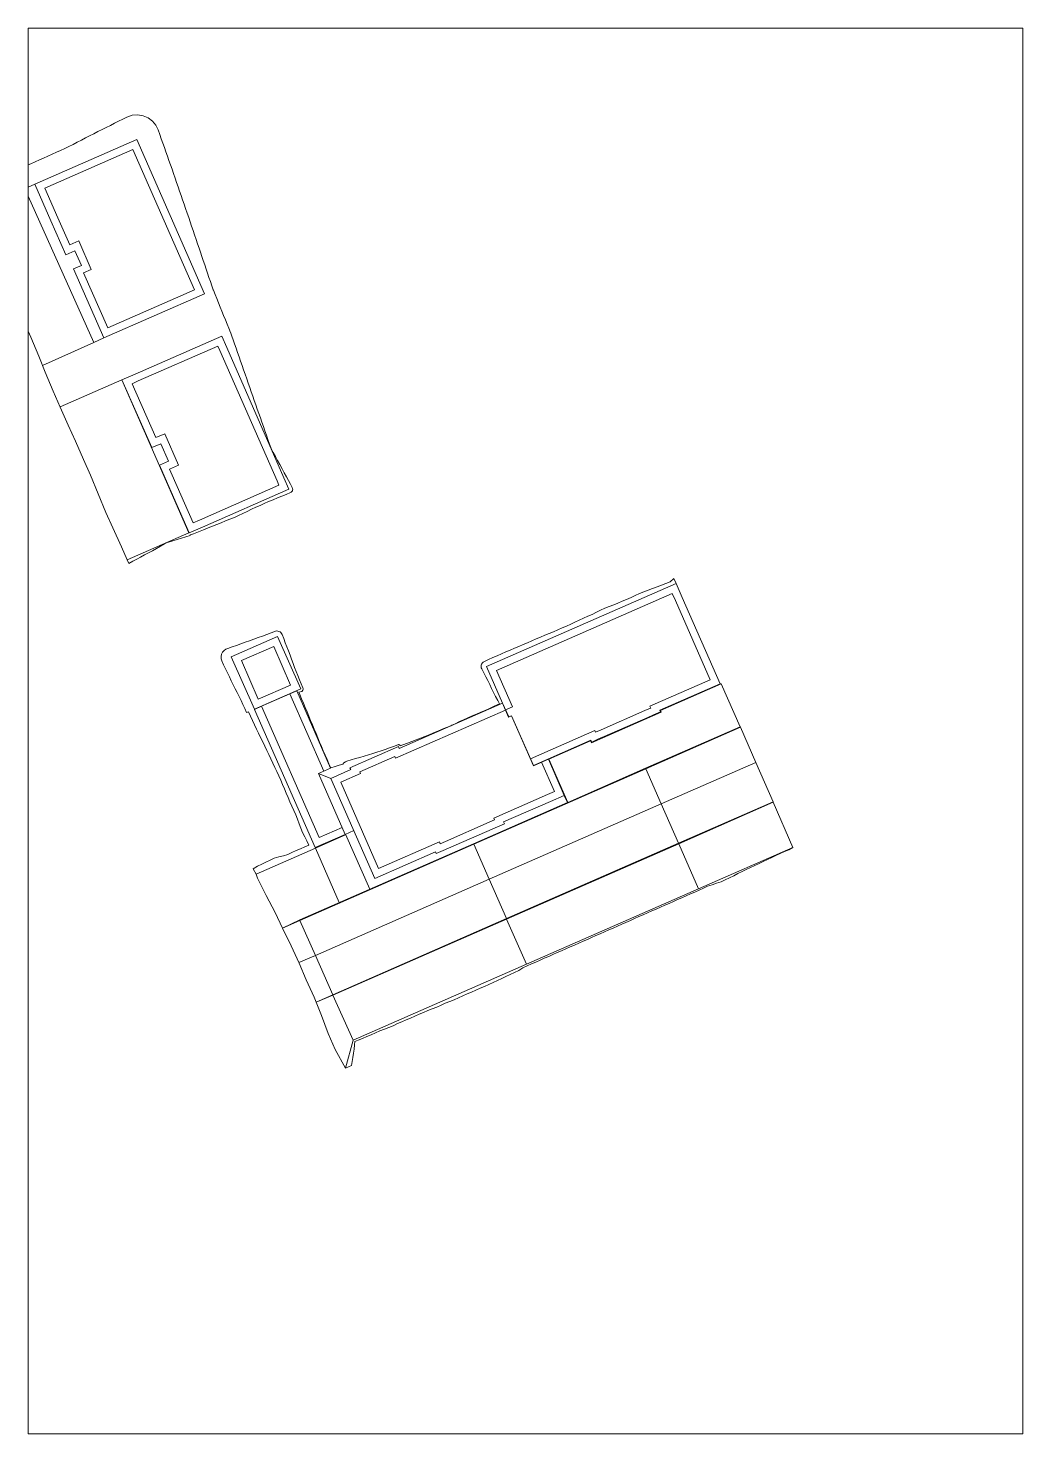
# Paper-space layout 'Planblad_1' of a CAD drawing. Header units: metres. Extents: x 0 to 0.21, y 0 to 0.297.
# The model-space entities are those that its viewports show. They can reach past a viewport. Long polylines and large blocks are cut down to what shows.
import ezdxf

# ---------------------------------------------------------------- set-up
doc = ezdxf.new("R2010")
doc.units = ezdxf.units.M
doc.linetypes.add('DASHED', pattern=[2.25, 2, -0.25])
doc.layers.add('Velddata', color=92, linetype='Continuous', lineweight=9)

msp = doc.modelspace()

# ---------------------------------------------------------------- linework, layer by layer
at = {"layer": 'Velddata'}
for p, q in [((222886.73, 67251.02, 474.61), (222887.17, 67251.24, 474.63)), ((222887.17, 67251.24, 474.63), (222887.61, 67251.46, 474.66)), ((222887.61, 67251.46, 474.66), (222888.04, 67251.68, 474.69)), ((222888.04, 67251.68, 474.69), (222888.48, 67251.9, 474.71)), ((222888.48, 67251.9, 474.71), (222888.92, 67252.12, 474.73)), ((222888.92, 67252.12, 474.73), (222889.47, 67252.3, 474.75)), ((222889.47, 67252.3, 474.75), (222890.05, 67252.35, 474.75)), ((222890.05, 67252.35, 474.75), (222890.62, 67252.25, 474.74)), ((222890.62, 67252.25, 474.74), (222891.16, 67252.03, 474.73)), ((222891.16, 67252.03, 474.73), (222891.62, 67251.69, 474.7)), ((222891.62, 67251.69, 474.7), (222891.98, 67251.25, 474.67)), ((222891.98, 67251.25, 474.67), (222892.23, 67250.75, 474.63)), ((222884.11, 67249.69, 474.44), (222884.54, 67249.92, 474.48)), ((222884.54, 67249.92, 474.48), (222884.98, 67250.14, 474.5)), ((222884.98, 67250.14, 474.5), (222885.42, 67250.36, 474.53)), ((222885.42, 67250.36, 474.53), (222885.85, 67250.58, 474.55)), ((222885.85, 67250.58, 474.55), (222886.29, 67250.8, 474.58)), ((222886.29, 67250.8, 474.58), (222886.73, 67251.02, 474.61)), ((222892.23, 67250.75, 474.63), (222892.39, 67250.29, 474.59)), ((222892.39, 67250.29, 474.59), (222892.55, 67249.83, 474.56)), ((222892.55, 67249.83, 474.56), (222892.72, 67249.37, 474.52)), ((222881.02, 67248.19, 474.31), (222881.47, 67248.4, 474.32)), ((222881.47, 67248.4, 474.32), (222881.91, 67248.6, 474.33)), ((222881.91, 67248.6, 474.33), (222882.36, 67248.8, 474.33)), ((222882.36, 67248.8, 474.33), (222882.8, 67249.01, 474.34)), ((222882.8, 67249.01, 474.34), (222883.24, 67249.23, 474.37)), ((222883.24, 67249.23, 474.37), (222883.67, 67249.46, 474.41)), ((222883.67, 67249.46, 474.41), (222884.11, 67249.69, 474.44)), ((222892.72, 67249.37, 474.52), (222892.88, 67248.9, 474.48)), ((222892.88, 67248.9, 474.48), (222893.04, 67248.44, 474.45)), ((222893.04, 67248.44, 474.45), (222893.2, 67247.98, 474.41)), ((222878.14, 67246.44, 474.25), (222878.32, 67246.99, 474.29)), ((222878.32, 67246.99, 474.29), (222878.34, 67246.99, 474.29)), ((222878.34, 67246.99, 474.29), (222878.79, 67247.19, 474.29)), ((222878.79, 67247.19, 474.29), (222879.24, 67247.39, 474.29)), ((222879.24, 67247.39, 474.29), (222879.68, 67247.59, 474.3)), ((222879.68, 67247.59, 474.3), (222880.13, 67247.79, 474.3)), ((222880.13, 67247.79, 474.3), (222880.57, 67247.99, 474.31)), ((222880.57, 67247.99, 474.31), (222881.02, 67248.19, 474.31)), ((222893.2, 67247.98, 474.41), (222893.36, 67247.52, 474.37)), ((222893.36, 67247.52, 474.37), (222893.52, 67247.06, 474.33)), ((222893.52, 67247.06, 474.33), (222893.68, 67246.6, 474.29)), ((222877.36, 67245.12, 474.18), (222877.78, 67245.34, 474.18)), ((222877.78, 67245.34, 474.18), (222877.96, 67245.89, 474.22)), ((222877.96, 67245.89, 474.22), (222878.14, 67246.44, 474.25)), ((222893.68, 67246.6, 474.29), (222893.84, 67246.14, 474.26)), ((222893.84, 67246.14, 474.26), (222894, 67245.67, 474.22)), ((222894, 67245.67, 474.22), (222894.16, 67245.21, 474.18)), ((222878.13, 67244.55, 473.32), (222873.01, 67242.25, 473.64)), ((222878.13, 67244.55, 473.32), (222879.2, 67245.03, 472.15)), ((222885.42, 67228.31, 473.32), (222878.13, 67244.55, 473.32)), ((222894.16, 67245.21, 474.18), (222894.32, 67244.75, 474.14)), ((222894.32, 67244.75, 474.14), (222894.48, 67244.29, 474.1)), ((222894.48, 67244.29, 474.1), (222894.64, 67243.83, 474.06)), ((222894.64, 67243.83, 474.06), (222894.8, 67243.37, 474.02)), ((222894.8, 67243.37, 474.02), (222894.96, 67242.9, 473.98)), ((222894.96, 67242.9, 473.98), (222895.12, 67242.44, 473.94)), ((222895.12, 67242.44, 473.94), (222895.28, 67241.98, 473.9)), ((222895.28, 67241.98, 473.9), (222895.44, 67241.51, 473.86)), ((222895.44, 67241.51, 473.86), (222895.59, 67241.05, 473.81)), ((222895.59, 67241.05, 473.81), (222895.75, 67240.59, 473.77)), ((222895.75, 67240.59, 473.77), (222895.9, 67240.12, 473.73)), ((222895.9, 67240.12, 473.73), (222896.06, 67239.66, 473.68)), ((222896.06, 67239.66, 473.68), (222896.22, 67239.2, 473.64)), ((222896.22, 67239.2, 473.64), (222896.37, 67238.73, 473.6)), ((222896.37, 67238.73, 473.6), (222896.53, 67238.27, 473.56)), ((222896.53, 67238.27, 473.56), (222896.68, 67237.83, 473.51)), ((222896.68, 67237.83, 473.51), (222896.83, 67237.39, 473.47)), ((222896.83, 67237.39, 473.47), (222896.98, 67236.95, 473.43)), ((222896.98, 67236.95, 473.43), (222897.13, 67236.5, 473.39)), ((222897.13, 67236.5, 473.39), (222897.27, 67236.06, 473.35)), ((222897.27, 67236.06, 473.35), (222897.42, 67235.62, 473.31)), ((222897.42, 67235.62, 473.31), (222897.58, 67235.18, 473.27)), ((222897.58, 67235.18, 473.27), (222897.73, 67234.74, 473.24)), ((222897.73, 67234.74, 473.24), (222897.88, 67234.3, 473.2)), ((222897.88, 67234.3, 473.2), (222898.04, 67233.86, 473.17)), ((222898.04, 67233.86, 473.17), (222898.05, 67233.84, 473.16)), ((222898.05, 67233.84, 473.16), (222898.23, 67233.39, 473.13)), ((222898.23, 67233.39, 473.13), (222898.41, 67232.94, 473.09)), ((222898.41, 67232.94, 473.09), (222898.59, 67232.49, 473.05)), ((222898.59, 67232.49, 473.05), (222898.77, 67232.04, 473.01)), ((222898.77, 67232.04, 473.01), (222898.95, 67231.6, 472.98)), ((222898.95, 67231.6, 472.98), (222899.13, 67231.15, 472.94)), ((222899.13, 67231.15, 472.94), (222899.32, 67230.7, 472.9)), ((222899.32, 67230.7, 472.9), (222899.5, 67230.25, 472.86)), ((222899.5, 67230.25, 472.86), (222899.68, 67229.81, 472.83)), ((222899.68, 67229.81, 472.83), (222899.86, 67229.36, 472.79)), ((222899.86, 67229.36, 472.79), (222899.85, 67229.38, 472.79)), ((222899.85, 67229.38, 472.79), (222899.99, 67228.97, 472.76)), ((222899.99, 67228.97, 472.76), (222900.14, 67228.57, 472.72)), ((222885.42, 67228.31, 473.32), (222880, 67225.88, 472.68)), ((222885.42, 67228.31, 473.32), (222886.49, 67228.79, 472.15)), ((222900.14, 67228.57, 472.72), (222900.28, 67228.16, 472.69)), ((222900.28, 67228.16, 472.69), (222900.44, 67227.7, 472.65)), ((222900.44, 67227.7, 472.65), (222900.6, 67227.24, 472.62)), ((222900.6, 67227.24, 472.62), (222900.76, 67226.78, 472.58)), ((222900.76, 67226.78, 472.58), (222900.92, 67226.32, 472.54)), ((222900.92, 67226.32, 472.54), (222901.08, 67225.86, 472.5)), ((222901.08, 67225.86, 472.5), (222901.24, 67225.4, 472.46)), ((222901.24, 67225.4, 472.46), (222901.4, 67224.94, 472.42)), ((222901.4, 67224.94, 472.42), (222901.56, 67224.47, 472.38)), ((222901.56, 67224.47, 472.38), (222901.72, 67224.01, 472.35)), ((222888.38, 67224.35, 471.82), (222881.86, 67221.49, 472.42)), ((222888.38, 67224.35, 471.82), (222888.4, 67224.36, 471.79)), ((222895.47, 67208.19, 471.82), (222888.38, 67224.35, 471.82)), ((222901.72, 67224.01, 472.35), (222901.88, 67223.55, 472.31)), ((222901.88, 67223.55, 472.31), (222902.04, 67223.09, 472.27)), ((222902.04, 67223.09, 472.27), (222902.2, 67222.63, 472.23)), ((222902.2, 67222.63, 472.23), (222902.36, 67222.17, 472.2)), ((222902.36, 67222.17, 472.2), (222902.52, 67221.71, 472.16)), ((222902.52, 67221.71, 472.16), (222902.68, 67221.26, 472.12)), ((222902.68, 67221.26, 472.12), (222902.85, 67220.8, 472.08)), ((222902.85, 67220.8, 472.08), (222903.01, 67220.34, 472.05)), ((222903.01, 67220.34, 472.05), (222903.17, 67219.88, 472.01)), ((222903.17, 67219.88, 472.01), (222903.33, 67219.42, 471.97)), ((222903.33, 67219.42, 471.97), (222903.49, 67218.96, 471.94)), ((222903.49, 67218.96, 471.94), (222903.65, 67218.5, 471.9)), ((222903.65, 67218.5, 471.9), (222903.81, 67218.04, 471.86)), ((222903.81, 67218.04, 471.86), (222903.97, 67217.58, 471.82)), ((222903.97, 67217.58, 471.82), (222904.1, 67217.2, 471.79)), ((222904.1, 67217.2, 471.79), (222904.14, 67217.12, 471.78)), ((222904.14, 67217.12, 471.78), (222904.37, 67216.69, 471.75)), ((222904.37, 67216.69, 471.75), (222904.6, 67216.26, 471.71)), ((222904.6, 67216.26, 471.71), (222904.83, 67215.83, 471.67)), ((222904.83, 67215.83, 471.67), (222905.06, 67215.4, 471.63)), ((222905.06, 67215.4, 471.63), (222905.29, 67214.97, 471.6)), ((222905.29, 67214.97, 471.6), (222905.52, 67214.54, 471.56)), ((222905.52, 67214.54, 471.56), (222905.75, 67214.11, 471.52)), ((222905.75, 67214.11, 471.52), (222905.96, 67213.73, 471.48)), ((222905.96, 67213.73, 471.48), (222906.17, 67213.35, 471.45)), ((222906.17, 67213.35, 471.45), (222906.37, 67212.97, 471.41)), ((222906.38, 67212.63, 471.39), (222906.33, 67212.55, 471.38)), ((222906.37, 67212.97, 471.41), (222906.4, 67212.89, 471.4)), ((222906.41, 67212.72, 471.39), (222906.38, 67212.63, 471.39)), ((222906.4, 67212.89, 471.4), (222906.42, 67212.81, 471.4)), ((222906.42, 67212.81, 471.4), (222906.41, 67212.72, 471.39)), ((222903.42, 67211.3, 471.44), (222902.97, 67211.09, 471.44)), ((222903.88, 67211.5, 471.44), (222903.42, 67211.3, 471.44)), ((222904.34, 67211.69, 471.44), (222903.88, 67211.5, 471.44)), ((222904.8, 67211.88, 471.42), (222904.34, 67211.69, 471.44)), ((222905.27, 67212.06, 471.4), (222904.8, 67211.88, 471.42)), ((222905.73, 67212.25, 471.38), (222905.27, 67212.06, 471.4)), ((222906.19, 67212.45, 471.38), (222905.73, 67212.25, 471.38)), ((222906.27, 67212.49, 471.38), (222906.19, 67212.45, 471.38)), ((222906.33, 67212.55, 471.38), (222906.27, 67212.49, 471.38)), ((222899.8, 67209.64, 471.38), (222899.33, 67209.45, 471.4)), ((222900.26, 67209.82, 471.36), (222899.8, 67209.64, 471.38)), ((222900.71, 67210.03, 471.37), (222900.26, 67209.82, 471.36)), ((222901.16, 67210.25, 471.39), (222900.71, 67210.03, 471.37)), ((222901.61, 67210.46, 471.41), (222901.16, 67210.25, 471.39)), ((222902.06, 67210.68, 471.42), (222901.61, 67210.46, 471.41)), ((222902.51, 67210.89, 471.44), (222902.06, 67210.68, 471.42)), ((222902.97, 67211.09, 471.44), (222902.51, 67210.89, 471.44)), ((222895.47, 67208.19, 471.82), (222888.96, 67205.33, 471.55)), ((222895.47, 67208.19, 471.82), (222895.49, 67208.2, 471.79)), ((222896.31, 67208.24, 471.5), (222895.95, 67208.1, 471.52)), ((222896.66, 67208.38, 471.48), (222896.31, 67208.24, 471.5)), ((222897.02, 67208.53, 471.48), (222896.66, 67208.38, 471.48)), ((222897.48, 67208.71, 471.46), (222897.02, 67208.53, 471.48)), ((222897.94, 67208.9, 471.45), (222897.48, 67208.71, 471.46)), ((222898.41, 67209.08, 471.43), (222897.94, 67208.9, 471.45)), ((222898.87, 67209.27, 471.42), (222898.41, 67209.08, 471.43)), ((222899.33, 67209.45, 471.4), (222898.87, 67209.27, 471.42)), ((222892.46, 67206.79, 471.76), (222892.05, 67206.54, 471.82)), ((222892.87, 67207.02, 471.74), (222892.46, 67206.79, 471.76)), ((222893.16, 67207.18, 471.72), (222892.87, 67207.02, 471.74)), ((222893.3, 67207.22, 471.71), (222893.16, 67207.18, 471.72)), ((222893.76, 67207.36, 471.67), (222893.3, 67207.22, 471.71)), ((222894.22, 67207.5, 471.64), (222893.76, 67207.36, 471.67)), ((222894.67, 67207.64, 471.6), (222894.22, 67207.5, 471.64)), ((222895.13, 67207.77, 471.56), (222894.67, 67207.64, 471.6)), ((222895.58, 67207.93, 471.53), (222895.13, 67207.77, 471.56)), ((222895.6, 67207.97, 471.53), (222895.58, 67207.93, 471.53)), ((222895.95, 67208.1, 471.52), (222895.6, 67207.97, 471.53)), ((222889.54, 67205.2, 471.92), (222889.11, 67204.97, 471.94)), ((222889.95, 67205.42, 471.91), (222889.54, 67205.2, 471.92)), ((222890.37, 67205.64, 471.89), (222889.95, 67205.42, 471.91)), ((222890.79, 67205.86, 471.87), (222890.37, 67205.64, 471.89)), ((222891.21, 67206.09, 471.86), (222890.79, 67205.86, 471.87)), ((222891.63, 67206.31, 471.84), (222891.21, 67206.09, 471.86)), ((222892.05, 67206.54, 471.82), (222891.63, 67206.31, 471.84)), ((222943.95, 67202.14, 469.51), (222944.41, 67202.32, 469.49)), ((222944.41, 67202.32, 469.49), (222944.88, 67202.5, 469.47)), ((222944.88, 67202.5, 469.47), (222945.34, 67202.68, 469.45)), ((222945.34, 67202.68, 469.45), (222945.8, 67202.86, 469.43)), ((222945.8, 67202.86, 469.43), (222946.27, 67203.03, 469.4)), ((222946.27, 67203.03, 469.4), (222946.66, 67203.38, 469.57)), ((222946.66, 67203.38, 469.57), (222946.9, 67202.84, 468.97)), ((222940.3, 67200.58, 469.55), (222940.75, 67200.78, 469.56)), ((222940.75, 67200.78, 469.56), (222941.2, 67200.98, 469.56)), ((222941.2, 67200.98, 469.56), (222941.67, 67201.16, 469.53)), ((222941.67, 67201.16, 469.53), (222942.13, 67201.35, 469.53)), ((222942.13, 67201.35, 469.53), (222942.57, 67201.57, 469.55)), ((222942.57, 67201.57, 469.55), (222943.02, 67201.78, 469.56)), ((222943.02, 67201.78, 469.56), (222943.49, 67201.96, 469.54)), ((222943.49, 67201.96, 469.54), (222943.95, 67202.14, 469.51)), ((222937.12, 67199.17, 469.54), (222937.57, 67199.38, 469.55)), ((222937.57, 67199.38, 469.55), (222938.02, 67199.58, 469.56)), ((222938.02, 67199.58, 469.56), (222938.47, 67199.8, 469.57)), ((222938.47, 67199.8, 469.57), (222938.92, 67200.02, 469.59)), ((222938.92, 67200.02, 469.59), (222939.36, 67200.23, 469.61)), ((222939.36, 67200.23, 469.61), (222939.84, 67200.4, 469.57)), ((222939.84, 67200.4, 469.57), (222940.3, 67200.58, 469.55)), ((222904.13, 67197.63, 470.8), (222904.59, 67197.8, 470.77)), ((222904.59, 67197.8, 470.77), (222904.72, 67197.83, 470.76)), ((222904.72, 67197.83, 470.76), (222904.85, 67197.82, 470.74)), ((222904.85, 67197.82, 470.74), (222904.97, 67197.79, 470.73)), ((222904.97, 67197.79, 470.73), (222905.08, 67197.74, 470.72)), ((222905.08, 67197.74, 470.72), (222905.18, 67197.66, 470.71)), ((222933.49, 67197.55, 469.52), (222933.95, 67197.74, 469.5)), ((222933.95, 67197.74, 469.5), (222934.41, 67197.94, 469.5)), ((222934.41, 67197.94, 469.5), (222934.86, 67198.15, 469.51)), ((222934.86, 67198.15, 469.51), (222935.31, 67198.35, 469.52)), ((222935.31, 67198.35, 469.52), (222935.76, 67198.56, 469.53)), ((222935.76, 67198.56, 469.53), (222936.21, 67198.77, 469.54)), ((222936.21, 67198.77, 469.54), (222936.66, 67198.97, 469.54)), ((222936.66, 67198.97, 469.54), (222937.12, 67199.17, 469.54)), ((222900.02, 67196.14, 471.08), (222900.48, 67196.29, 471.04)), ((222900.48, 67196.29, 471.04), (222900.94, 67196.46, 471.01)), ((222900.94, 67196.46, 471.01), (222901.4, 67196.63, 470.98)), ((222901.4, 67196.63, 470.98), (222901.85, 67196.79, 470.95)), ((222901.85, 67196.79, 470.95), (222902.31, 67196.96, 470.91)), ((222902.31, 67196.96, 470.91), (222902.76, 67197.13, 470.88)), ((222902.76, 67197.13, 470.88), (222903.22, 67197.29, 470.85)), ((222903.22, 67197.29, 470.85), (222903.68, 67197.46, 470.82)), ((222903.68, 67197.46, 470.82), (222904.13, 67197.63, 470.8)), ((222905.18, 67197.66, 470.71), (222905.25, 67197.57, 470.7)), ((222905.25, 67197.57, 470.7), (222905.31, 67197.46, 470.69)), ((222905.31, 67197.46, 470.69), (222905.47, 67197.03, 470.67)), ((222905.47, 67197.03, 470.67), (222905.64, 67196.59, 470.65)), ((222905.64, 67196.59, 470.65), (222905.8, 67196.15, 470.62)), ((222930.29, 67196.19, 469.55), (222930.75, 67196.39, 469.55)), ((222930.75, 67196.39, 469.55), (222931.2, 67196.59, 469.55)), ((222931.2, 67196.59, 469.55), (222931.66, 67196.79, 469.56)), ((222931.66, 67196.79, 469.56), (222932.11, 67196.99, 469.56)), ((222932.11, 67196.99, 469.56), (222932.57, 67197.18, 469.54)), ((222932.57, 67197.18, 469.54), (222933.03, 67197.37, 469.53)), ((222933.03, 67197.37, 469.53), (222933.49, 67197.55, 469.52)), ((222898.86, 67195.15, 471.25), (222898.91, 67195.38, 471.24)), ((222898.87, 67194.9, 471.26), (222898.86, 67195.15, 471.25)), ((222898.94, 67194.67, 471.27), (222898.87, 67194.9, 471.26)), ((222898.91, 67195.38, 471.24), (222899.02, 67195.59, 471.21)), ((222899.02, 67195.59, 471.21), (222899.18, 67195.76, 471.18)), ((222899.18, 67195.76, 471.18), (222899.36, 67195.89, 471.15)), ((222899.36, 67195.89, 471.15), (222899.56, 67195.98, 471.13)), ((222899.56, 67195.98, 471.13), (222900.02, 67196.14, 471.08)), ((222905.8, 67196.15, 470.62), (222905.97, 67195.72, 470.6)), ((222905.97, 67195.72, 470.6), (222906.14, 67195.28, 470.58)), ((222906.14, 67195.28, 470.58), (222906.3, 67194.85, 470.56)), ((222906.3, 67194.85, 470.56), (222906.47, 67194.41, 470.53)), ((222926.65, 67194.61, 469.57), (222927.1, 67194.81, 469.57)), ((222927.1, 67194.81, 469.57), (222927.56, 67195.01, 469.58)), ((222927.56, 67195.01, 469.58), (222928.01, 67195.22, 469.58)), ((222928.01, 67195.22, 469.58), (222928.46, 67195.42, 469.58)), ((222928.46, 67195.42, 469.58), (222928.92, 67195.61, 469.57)), ((222928.92, 67195.61, 469.57), (222929.38, 67195.8, 469.56)), ((222929.38, 67195.8, 469.56), (222929.84, 67196, 469.56)), ((222929.84, 67196, 469.56), (222930.29, 67196.19, 469.55)), ((222899.12, 67194.24, 471.27), (222898.94, 67194.67, 471.27)), ((222899.31, 67193.82, 471.26), (222899.12, 67194.24, 471.27)), ((222899.53, 67193.4, 471.24), (222899.31, 67193.82, 471.26)), ((222899.74, 67192.98, 471.21), (222899.53, 67193.4, 471.24)), ((222906.47, 67194.41, 470.53), (222906.62, 67193.97, 470.49)), ((222906.62, 67193.97, 470.49), (222906.78, 67193.54, 470.47)), ((222906.78, 67193.54, 470.47), (222906.96, 67193.11, 470.46)), ((222926.3, 67194.08, 469.56), (222926.32, 67194.21, 469.56)), ((222926.32, 67193.95, 469.55), (222926.3, 67194.08, 469.56)), ((222926.32, 67194.21, 469.56), (222926.36, 67194.34, 469.57)), ((222926.37, 67193.83, 469.54), (222926.32, 67193.95, 469.55)), ((222926.36, 67194.34, 469.57), (222926.44, 67194.45, 469.57)), ((222926.58, 67193.41, 469.52), (222926.37, 67193.83, 469.54)), ((222926.44, 67194.45, 469.57), (222926.53, 67194.54, 469.57)), ((222926.53, 67194.54, 469.57), (222926.65, 67194.61, 469.57)), ((222926.79, 67193, 469.49), (222926.58, 67193.41, 469.52)), ((222899.93, 67192.56, 471.2), (222899.74, 67192.98, 471.21)), ((222900.12, 67192.14, 471.2), (222899.93, 67192.56, 471.2)), ((222900.33, 67191.72, 471.18), (222900.12, 67192.14, 471.2)), ((222906.96, 67193.11, 470.46), (222907.14, 67192.68, 470.45)), ((222907.14, 67192.68, 470.45), (222907.32, 67192.25, 470.44)), ((222907.32, 67192.25, 470.44), (222907.5, 67191.82, 470.43)), ((222907.5, 67191.82, 470.43), (222907.51, 67191.76, 470.43)), ((222927, 67192.58, 469.47), (222926.79, 67193, 469.49)), ((222927.21, 67192.16, 469.44), (222927, 67192.58, 469.47)), ((222927.42, 67191.75, 469.41), (222927.21, 67192.16, 469.44)), ((222945.23, 67189.44, 469.05), (222951.65, 67192.26, 469.05)), ((222953.65, 67187.7, 468.53), (222951.65, 67192.26, 469.05)), ((222900.57, 67191.32, 471.12), (222900.33, 67191.72, 471.18)), ((222900.77, 67190.9, 471.1), (222900.57, 67191.32, 471.12)), ((222900.97, 67190.48, 471.09), (222900.77, 67190.9, 471.1)), ((222901.16, 67190.05, 471.08), (222900.97, 67190.48, 471.09)), ((222907.39, 67191.45, 470.47), (222907.06, 67191.38, 470.52)), ((222907.06, 67191.38, 470.52), (222907.17, 67191.11, 470.51)), ((222907.17, 67191.11, 470.51), (222907.36, 67190.65, 470.5)), ((222907.36, 67190.65, 470.5), (222907.55, 67190.2, 470.49)), ((222907.44, 67191.49, 470.46), (222907.39, 67191.45, 470.47)), ((222907.47, 67191.54, 470.45), (222907.44, 67191.49, 470.46)), ((222907.5, 67191.59, 470.44), (222907.47, 67191.54, 470.45)), ((222907.52, 67191.65, 470.44), (222907.5, 67191.59, 470.44)), ((222907.51, 67191.76, 470.43), (222907.52, 67191.7, 470.43)), ((222907.52, 67191.7, 470.43), (222907.52, 67191.65, 470.44)), ((222927.63, 67191.33, 469.39), (222927.42, 67191.75, 469.41)), ((222927.84, 67190.91, 469.36), (222927.63, 67191.33, 469.39)), ((222928.06, 67190.5, 469.34), (222927.84, 67190.91, 469.36)), ((222928.24, 67190.13, 469.31), (222928.06, 67190.5, 469.34)), ((222901.36, 67189.63, 471.08), (222901.16, 67190.05, 471.08)), ((222901.55, 67189.21, 471.07), (222901.36, 67189.63, 471.08)), ((222901.75, 67189.27, 471.06), (222901.55, 67189.21, 471.07)), ((222901.97, 67188.82, 471.04), (222901.75, 67189.27, 471.06)), ((222907.55, 67190.2, 470.49), (222907.74, 67189.74, 470.48)), ((222907.74, 67189.74, 470.48), (222907.93, 67189.28, 470.47)), ((222907.93, 67189.28, 470.47), (222908.12, 67188.82, 470.46)), ((222924.91, 67188.65, 469.33), (222925.37, 67188.85, 469.33)), ((222925.37, 67188.85, 469.33), (222925.82, 67189.04, 469.34)), ((222925.82, 67189.04, 469.34), (222926.28, 67189.24, 469.34)), ((222926.28, 67189.24, 469.34), (222926.74, 67189.43, 469.35)), ((222926.74, 67189.43, 469.35), (222927.19, 67189.63, 469.35)), ((222927.19, 67189.63, 469.35), (222927.63, 67189.86, 469.32)), ((222927.63, 67189.86, 469.32), (222928.08, 67190.06, 469.31)), ((222928.08, 67190.06, 469.31), (222928.24, 67190.13, 469.31)), ((222937.95, 67186.03, 469.05), (222945.31, 67189.26, 469.05)), ((222945.31, 67189.26, 469.05), (222945.23, 67189.44, 469.05)), ((222902.18, 67188.37, 471.03), (222901.97, 67188.82, 471.04)), ((222902.39, 67187.92, 471.02), (222902.18, 67188.37, 471.03)), ((222902.6, 67187.47, 471), (222902.39, 67187.92, 471.02)), ((222902.82, 67187.02, 470.99), (222902.6, 67187.47, 471)), ((222908.12, 67188.82, 470.46), (222908.31, 67188.37, 470.45)), ((222908.31, 67188.37, 470.45), (222908.5, 67187.91, 470.44)), ((222908.5, 67187.91, 470.44), (222908.69, 67187.45, 470.43)), ((222908.69, 67187.45, 470.43), (222908.88, 67186.99, 470.42)), ((222921.74, 67187.26, 469.41), (222922.2, 67187.45, 469.4)), ((222922.2, 67187.45, 469.4), (222922.66, 67187.64, 469.39)), ((222922.66, 67187.64, 469.39), (222923.11, 67187.82, 469.37)), ((222923.11, 67187.82, 469.37), (222923.22, 67187.87, 469.37)), ((222923.22, 67187.87, 469.37), (222923.56, 67188.03, 469.35)), ((222923.56, 67188.03, 469.35), (222924.01, 67188.25, 469.33)), ((222924.01, 67188.25, 469.33), (222924.46, 67188.45, 469.33)), ((222924.46, 67188.45, 469.33), (222924.91, 67188.65, 469.33)), ((222953.65, 67187.7, 468.53), (222953.67, 67187.66, 468.33)), ((222903.03, 67186.57, 470.97), (222902.82, 67187.02, 470.99)), ((222903.25, 67186.12, 470.96), (222903.03, 67186.57, 470.97)), ((222903.46, 67185.67, 470.94), (222903.25, 67186.12, 470.96)), ((222908.88, 67186.99, 470.42), (222909.07, 67186.53, 470.41)), ((222909.07, 67186.53, 470.41), (222909.26, 67186.08, 470.4)), ((222909.26, 67186.08, 470.4), (222909.45, 67185.62, 470.4)), ((222918.06, 67185.79, 469.54), (222918.52, 67185.96, 469.52)), ((222918.52, 67185.96, 469.52), (222918.98, 67186.15, 469.5)), ((222918.98, 67186.15, 469.5), (222919.44, 67186.34, 469.49)), ((222919.44, 67186.34, 469.49), (222919.91, 67186.51, 469.46)), ((222919.91, 67186.51, 469.46), (222920.37, 67186.68, 469.43)), ((222920.37, 67186.68, 469.43), (222920.83, 67186.87, 469.42)), ((222920.83, 67186.87, 469.42), (222921.28, 67187.07, 469.42)), ((222921.28, 67187.07, 469.42), (222921.74, 67187.26, 469.41)), ((222933.46, 67184.28, 469.05), (222937.87, 67186.21, 469.05)), ((222937.87, 67186.21, 469.05), (222937.95, 67186.03, 469.05)), ((222903.68, 67185.22, 470.92), (222903.46, 67185.67, 470.94)), ((222903.9, 67184.77, 470.9), (222903.68, 67185.22, 470.92)), ((222904.11, 67184.32, 470.89), (222903.9, 67184.77, 470.9)), ((222909.45, 67185.62, 470.4), (222909.65, 67185.17, 470.4)), ((222909.65, 67185.17, 470.4), (222909.85, 67184.71, 470.39)), ((222909.85, 67184.71, 470.39), (222910.04, 67184.26, 470.39)), ((222913.05, 67184.35, 470.03), (222913.51, 67184.48, 469.97)), ((222913.51, 67184.48, 469.97), (222913.96, 67184.61, 469.91)), ((222913.96, 67184.61, 469.91), (222914.41, 67184.73, 469.84)), ((222914.41, 67184.73, 469.84), (222914.86, 67184.87, 469.78)), ((222914.86, 67184.87, 469.78), (222915.31, 67185.02, 469.74)), ((222915.31, 67185.02, 469.74), (222915.75, 67185.16, 469.7)), ((222915.75, 67185.16, 469.7), (222916.19, 67185.32, 469.66)), ((222916.19, 67185.32, 469.66), (222916.63, 67185.48, 469.63)), ((222916.63, 67185.48, 469.63), (222917.07, 67185.64, 469.6)), ((222917.07, 67185.64, 469.6), (222917.51, 67185.8, 469.58)), ((222917.51, 67185.8, 469.58), (222917.55, 67185.81, 469.57)), ((222917.55, 67185.81, 469.57), (222917.6, 67185.82, 469.57)), ((222917.6, 67185.82, 469.57), (222917.64, 67185.81, 469.57)), ((222917.64, 67185.81, 469.57), (222917.68, 67185.79, 469.57)), ((222917.68, 67185.79, 469.57), (222917.72, 67185.76, 469.57)), ((222917.72, 67185.76, 469.57), (222917.75, 67185.73, 469.56)), ((222917.75, 67185.73, 469.56), (222917.77, 67185.69, 469.56)), ((222917.77, 67185.69, 469.56), (222918.06, 67185.79, 469.54)), ((222917.77, 67185.69, 469.56), (222917.77, 67185.69, 469.56)), ((222904.33, 67183.87, 470.87), (222904.11, 67184.32, 470.89)), ((222904.54, 67183.42, 470.85), (222904.33, 67183.87, 470.87)), ((222904.76, 67182.97, 470.84), (222904.54, 67183.42, 470.85)), ((222904.95, 67182.51, 470.84), (222904.76, 67182.97, 470.84)), ((222910.04, 67184.26, 470.39), (222910.24, 67183.81, 470.39)), ((222910.24, 67183.81, 470.39), (222910.43, 67183.38, 470.39)), ((222910.43, 67183.38, 470.39), (222910.46, 67183.38, 470.39)), ((222910.46, 67183.38, 470.39), (222910.9, 67183.51, 470.33)), ((222910.9, 67183.51, 470.33), (222911.34, 67183.64, 470.27)), ((222911.34, 67183.64, 470.27), (222911.7, 67183.75, 470.23)), ((222911.7, 67183.75, 470.23), (222911.71, 67183.76, 470.23)), ((222911.71, 67183.76, 470.23), (222911.83, 67183.91, 470.2)), ((222911.83, 67183.91, 470.2), (222911.98, 67184.02, 470.18)), ((222911.98, 67184.02, 470.18), (222912.15, 67184.09, 470.16)), ((222912.15, 67184.09, 470.16), (222912.6, 67184.22, 470.1)), ((222912.6, 67184.22, 470.1), (222913.05, 67184.35, 470.03)), ((222933.46, 67184.28, 469.05), (222935.46, 67179.72, 468.81)), ((222905.15, 67182.06, 470.84), (222904.95, 67182.51, 470.84)), ((222905.35, 67181.6, 470.85), (222905.15, 67182.06, 470.84)), ((222905.54, 67181.14, 470.85), (222905.35, 67181.6, 470.85)), ((222909.13, 67182.78, 470.37), (222910.45, 67182.26, 469.37)), ((222905.74, 67180.68, 470.86), (222905.54, 67181.14, 470.85)), ((222905.94, 67180.23, 470.86), (222905.74, 67180.68, 470.86)), ((222906.13, 67179.77, 470.86), (222905.94, 67180.23, 470.86)), ((222935.09, 67180.46, 469.37), (222935.43, 67179.71, 468.81)), ((222906.33, 67179.31, 470.87), (222906.13, 67179.77, 470.86)), ((222906.53, 67178.85, 470.87), (222906.33, 67179.31, 470.87)), ((222906.74, 67178.4, 470.86), (222906.53, 67178.85, 470.87)), ((222906.94, 67177.94, 470.86), (222906.74, 67178.4, 470.86)), ((222907.1, 67177.47, 470.91), (222906.94, 67177.94, 470.86)), ((222907.26, 67177, 470.95), (222907.1, 67177.47, 470.91)), ((222907.46, 67176.54, 470.95), (222907.26, 67177, 470.95)), ((222907.69, 67176.1, 470.92), (222907.46, 67176.54, 470.95)), ((222907.92, 67175.65, 470.88), (222907.69, 67176.1, 470.92)), ((222908.13, 67175.2, 470.87), (222907.92, 67175.65, 470.88)), ((222911.98, 67176.29, 470.32), (222908.81, 67174.9, 470.32)), ((222912, 67176.36, 470.32), (222911.98, 67176.29, 470.32)), ((222914.55, 67170.55, 469.82), (222912, 67176.36, 470.32)), ((222908.81, 67174.9, 470.32), (222902.55, 67172.15, 470.4)), ((222904.95, 67173.97, 471.07), (222905.43, 67174.09, 470.98)), ((222905.43, 67174.09, 470.98), (222905.9, 67174.23, 470.91)), ((222905.9, 67174.23, 470.91), (222906.34, 67174.44, 470.92)), ((222906.34, 67174.44, 470.92), (222906.79, 67174.64, 470.92)), ((222906.79, 67174.64, 470.92), (222907.24, 67174.83, 470.9)), ((222907.24, 67174.83, 470.9), (222907.69, 67175.01, 470.88)), ((222907.69, 67175.01, 470.88), (222908.13, 67175.2, 470.87)), ((222908.13, 67175.2, 470.87), (222908.13, 67175.2, 470.87)), ((222908.81, 67174.9, 470.32), (222911.33, 67169.14, 470.05)), ((222957.43, 67174.12, 468.7), (222956.98, 67173.91, 468.72)), ((222957.88, 67174.33, 468.69), (222957.43, 67174.12, 468.7)), ((222958.32, 67174.54, 468.67), (222957.88, 67174.33, 468.69)), ((222958.79, 67174.71, 468.7), (222958.32, 67174.54, 468.67)), ((222902.26, 67172.72, 471.04), (222902.72, 67172.97, 471.07)), ((222902.55, 67172.15, 470.4), (222902.26, 67172.72, 471.04)), ((222902.72, 67172.97, 471.07), (222903.16, 67173.19, 471.1)), ((222903.16, 67173.19, 471.1), (222903.59, 67173.41, 471.12)), ((222903.59, 67173.41, 471.12), (222904.03, 67173.63, 471.13)), ((222904.03, 67173.63, 471.13), (222904.47, 67173.84, 471.15)), ((222904.47, 67173.84, 471.15), (222904.95, 67173.97, 471.07)), ((222954.3, 67172.63, 468.84), (222953.85, 67172.42, 468.86)), ((222954.75, 67172.85, 468.82), (222954.3, 67172.63, 468.84)), ((222955.19, 67173.06, 468.8), (222954.75, 67172.85, 468.82)), ((222955.64, 67173.27, 468.78), (222955.19, 67173.06, 468.8)), ((222956.09, 67173.48, 468.76), (222955.64, 67173.27, 468.78)), ((222956.53, 67173.7, 468.74), (222956.09, 67173.48, 468.76)), ((222956.98, 67173.91, 468.72), (222956.53, 67173.7, 468.74)), ((222950.69, 67171.02, 468.9), (222950.22, 67170.86, 468.86)), ((222951.16, 67171.18, 468.94), (222950.69, 67171.02, 468.9)), ((222951.63, 67171.34, 468.97), (222951.16, 67171.18, 468.94)), ((222952.08, 67171.54, 468.97), (222951.63, 67171.34, 468.97)), ((222952.53, 67171.75, 468.96), (222952.08, 67171.54, 468.97)), ((222952.97, 67171.97, 468.92), (222952.53, 67171.75, 468.96)), ((222953.41, 67172.2, 468.89), (222952.97, 67171.97, 468.92)), ((222953.85, 67172.42, 468.86), (222953.41, 67172.2, 468.89)), ((222947.5, 67169.65, 468.93), (222947.05, 67169.45, 468.94)), ((222947.96, 67169.85, 468.92), (222947.5, 67169.65, 468.93)), ((222948.41, 67170.05, 468.91), (222947.96, 67169.85, 468.92)), ((222948.86, 67170.25, 468.9), (222948.41, 67170.05, 468.91)), ((222949.32, 67170.45, 468.88), (222948.86, 67170.25, 468.9)), ((222949.77, 67170.66, 468.87), (222949.32, 67170.45, 468.88)), ((222950.22, 67170.86, 468.86), (222949.77, 67170.66, 468.87)), ((222943.87, 67168.05, 469.02), (222943.42, 67167.85, 469.03)), ((222944.33, 67168.25, 469.01), (222943.87, 67168.05, 469.02)), ((222944.78, 67168.45, 469), (222944.33, 67168.25, 469.01)), ((222945.23, 67168.65, 468.99), (222944.78, 67168.45, 469)), ((222945.69, 67168.85, 468.98), (222945.23, 67168.65, 468.99)), ((222946.14, 67169.05, 468.96), (222945.69, 67168.85, 468.98)), ((222946.6, 67169.25, 468.95), (222946.14, 67169.05, 468.96)), ((222947.05, 67169.45, 468.94), (222946.6, 67169.25, 468.95)), ((222907.16, 67167.31, 470.35), (222905.33, 67166.45, 470.17)), ((222940.7, 67166.65, 469.1), (222940.24, 67166.45, 469.11)), ((222941.15, 67166.85, 469.09), (222940.7, 67166.65, 469.1)), ((222941.6, 67167.05, 469.08), (222941.15, 67166.85, 469.09)), ((222942.06, 67167.25, 469.06), (222941.6, 67167.05, 469.08)), ((222942.51, 67167.45, 469.05), (222942.06, 67167.25, 469.06)), ((222942.97, 67167.65, 469.04), (222942.51, 67167.45, 469.05)), ((222943.42, 67167.85, 469.03), (222942.97, 67167.65, 469.04)), ((222937.52, 67165.25, 469.18), (222937.07, 67165.05, 469.19)), ((222937.97, 67165.45, 469.17), (222937.52, 67165.25, 469.18)), ((222938.43, 67165.65, 469.15), (222937.97, 67165.45, 469.17)), ((222938.88, 67165.85, 469.14), (222938.43, 67165.65, 469.15)), ((222939.34, 67166.05, 469.13), (222938.88, 67165.85, 469.14)), ((222939.79, 67166.25, 469.12), (222939.34, 67166.05, 469.13)), ((222940.24, 67166.45, 469.11), (222939.79, 67166.25, 469.12)), ((222933.89, 67163.65, 469.27), (222933.44, 67163.45, 469.28)), ((222934.34, 67163.85, 469.26), (222933.89, 67163.65, 469.27)), ((222934.8, 67164.05, 469.24), (222934.34, 67163.85, 469.26)), ((222935.25, 67164.25, 469.23), (222934.8, 67164.05, 469.24)), ((222935.7, 67164.45, 469.22), (222935.25, 67164.25, 469.23)), ((222936.16, 67164.65, 469.21), (222935.7, 67164.45, 469.22)), ((222936.61, 67164.85, 469.2), (222936.16, 67164.65, 469.21)), ((222937.07, 67165.05, 469.19), (222936.61, 67164.85, 469.2)), ((222930.71, 67162.25, 469.37), (222930.29, 67161.96, 469.5)), ((222931.16, 67162.46, 469.33), (222930.71, 67162.25, 469.37)), ((222931.62, 67162.66, 469.32), (222931.16, 67162.46, 469.33)), ((222932.08, 67162.85, 469.31), (222931.62, 67162.66, 469.32)), ((222932.53, 67163.05, 469.3), (222932.08, 67162.85, 469.31)), ((222932.98, 67163.25, 469.29), (222932.53, 67163.05, 469.3)), ((222933.44, 67163.45, 469.28), (222932.98, 67163.25, 469.29)), ((222927.57, 67160.7, 469.78), (222927.12, 67160.49, 469.82)), ((222928.02, 67160.91, 469.74), (222927.57, 67160.7, 469.78)), ((222928.48, 67161.11, 469.7), (222928.02, 67160.91, 469.74)), ((222928.93, 67161.32, 469.65), (222928.48, 67161.11, 469.7)), ((222929.39, 67161.53, 469.61), (222928.93, 67161.32, 469.65)), ((222929.84, 67161.74, 469.56), (222929.39, 67161.53, 469.61)), ((222930.29, 67161.96, 469.5), (222929.84, 67161.74, 469.56)), ((222924.38, 67159.28, 470.05), (222923.92, 67159.07, 470.09)), ((222924.83, 67159.49, 470), (222924.38, 67159.28, 470.05)), ((222925.29, 67159.69, 469.97), (222924.83, 67159.49, 470)), ((222925.75, 67159.88, 469.94), (222925.29, 67159.69, 469.97)), ((222926.21, 67160.08, 469.91), (222925.75, 67159.88, 469.94)), ((222926.66, 67160.28, 469.87), (222926.21, 67160.08, 469.91)), ((222927.12, 67160.49, 469.82), (222926.66, 67160.28, 469.87)), ((222920.69, 67157.73, 470.27), (222920.23, 67157.53, 470.3)), ((222921.15, 67157.92, 470.25), (222920.69, 67157.73, 470.27)), ((222921.62, 67158.1, 470.23), (222921.15, 67157.92, 470.25)), ((222922.08, 67158.29, 470.21), (222921.62, 67158.1, 470.23)), ((222922.53, 67158.5, 470.16), (222922.08, 67158.29, 470.21)), ((222922.99, 67158.69, 470.14), (222922.53, 67158.5, 470.16)), ((222923.46, 67158.88, 470.11), (222922.99, 67158.69, 470.14)), ((222923.92, 67159.07, 470.09), (222923.46, 67158.88, 470.11)), ((222917.47, 67156.35, 470.49), (222917.03, 67156.13, 470.55)), ((222917.93, 67156.55, 470.46), (222917.47, 67156.35, 470.49)), ((222918.39, 67156.75, 470.43), (222917.93, 67156.55, 470.46)), ((222918.85, 67156.94, 470.4), (222918.39, 67156.75, 470.43)), ((222919.31, 67157.14, 470.37), (222918.85, 67156.94, 470.4)), ((222919.77, 67157.34, 470.33), (222919.31, 67157.14, 470.37)), ((222920.23, 67157.53, 470.3), (222919.77, 67157.34, 470.33)), ((222913.8, 67154.79, 470.73), (222913.34, 67154.59, 470.77)), ((222914.25, 67154.99, 470.7), (222913.8, 67154.79, 470.73)), ((222914.71, 67155.18, 470.67), (222914.25, 67154.99, 470.7)), ((222915.17, 67155.38, 470.63), (222914.71, 67155.18, 470.67)), ((222915.63, 67155.58, 470.6), (222915.17, 67155.38, 470.63)), ((222916.1, 67155.75, 470.59), (222915.63, 67155.58, 470.6)), ((222916.57, 67155.93, 470.58), (222916.1, 67155.75, 470.59)), ((222917.03, 67156.13, 470.55), (222916.57, 67155.93, 470.58)), ((222912.79, 67154.6, 470.57), (222911.98, 67151.63, 470.03)), ((222912.84, 67153.22, 470.75), (222912.77, 67152.78, 470.72)), ((222912.89, 67153.66, 470.76), (222912.84, 67153.22, 470.75)), ((222912.94, 67154.1, 470.77), (222912.89, 67153.66, 470.76)), ((222912.99, 67154.45, 470.78), (222912.94, 67154.1, 470.77)), ((222913.34, 67154.59, 470.77), (222912.99, 67154.45, 470.78)), ((222911.98, 67151.63, 470.03), (222912.64, 67151.91, 470.66)), ((222912.71, 67152.35, 470.69), (222912.64, 67151.91, 470.66)), ((222912.77, 67152.78, 470.72), (222912.71, 67152.35, 470.69))]:
    msp.add_line(p, q, dxfattribs=at)
at = {"layer": 'Velddata', "color": 1}
for p, q in [((222879.2, 67245.03, 472.15), (222889.96, 67249.75, 472.15)), ((222889.96, 67249.75, 472.15), (222895.24, 67237.71, 472.15)), ((222880.9, 67241.14, 472.15), (222879.2, 67245.03, 472.15)), ((222882.47, 67237.57, 472.15), (222880.9, 67241.14, 472.15)), ((222883.43, 67237.99, 472.15), (222882.47, 67237.57, 472.15)), ((222884.11, 67236.43, 472.15), (222883.43, 67237.99, 472.15)), ((222883.29, 67236.07, 472.15), (222884.11, 67236.43, 472.15)), ((222895.24, 67237.71, 472.15), (222897.11, 67233.45, 472.15)), ((222886.49, 67228.79, 472.15), (222883.29, 67236.07, 472.15)), ((222897.11, 67233.45, 472.15), (222886.49, 67228.79, 472.15)), ((222889.8, 67224.97, 471.79), (222898.93, 67228.98, 471.79)), ((222898.93, 67228.98, 471.79), (222899.45, 67227.79, 471.79)), ((222899.45, 67227.79, 471.79), (222905.5, 67214, 471.79)), ((222888.4, 67224.36, 471.79), (222889.8, 67224.97, 471.79)), ((222891.55, 67217.2, 471.79), (222888.4, 67224.36, 471.79)), ((222892.5, 67217.61, 471.79), (222891.55, 67217.2, 471.79)), ((222893.31, 67215.76, 471.79), (222892.5, 67217.61, 471.79)), ((222892.36, 67215.34, 471.79), (222893.31, 67215.76, 471.79)), ((222892.96, 67213.97, 471.79), (222892.36, 67215.34, 471.79)), ((222895.49, 67208.2, 471.79), (222892.96, 67213.97, 471.79)), ((222906.02, 67212.82, 471.79), (222896.89, 67208.81, 471.79)), ((222905.5, 67214, 471.79), (222906.02, 67212.82, 471.79)), ((222896.89, 67208.81, 471.79), (222895.49, 67208.2, 471.79)), ((222946.9, 67202.84, 468.97), (222926.89, 67194.06, 468.97)), ((222947.54, 67201.37, 468.97), (222946.9, 67202.84, 468.97)), ((222951.54, 67192.26, 468.97), (222947.54, 67201.36, 468.97)), ((222926.89, 67194.06, 468.97), (222928.58, 67190.22, 468.97)), ((222945.17, 67189.47, 468.97), (222951.54, 67192.26, 468.97)), ((222928.56, 67190.21, 469.37), (222917.67, 67185.43, 469.37)), ((222943.92, 67188.7, 468.97), (222944.52, 67188.96, 468.97)), ((222944.52, 67188.96, 468.97), (222945.25, 67189.29, 468.97)), ((222945.25, 67189.29, 468.97), (222945.17, 67189.47, 468.97)), ((222939.31, 67186.68, 468.97), (222943.92, 67188.7, 468.97)), ((222931.83, 67183.62, 468.97), (222937.9, 67186.28, 468.97)), ((222937.9, 67186.28, 468.97), (222937.98, 67186.1, 468.97)), ((222937.98, 67186.1, 468.97), (222938.71, 67186.42, 468.97)), ((222938.71, 67186.42, 468.97), (222939.31, 67186.68, 468.97)), ((222917.59, 67185.62, 469.37), (222912.46, 67183.37, 469.37)), ((222917.67, 67185.43, 469.37), (222917.59, 67185.62, 469.37)), ((222912.54, 67183.18, 469.37), (222910.45, 67182.26, 469.37)), ((222912.46, 67183.37, 469.37), (222912.54, 67183.18, 469.37)), ((222933.42, 67184.29, 469.37), (222933.42, 67184.31, 468.97)), ((222935.09, 67180.46, 469.37), (222933.42, 67184.29, 469.37)), ((222910.45, 67182.26, 469.37), (222915.09, 67171.69, 469.37)), ((222933.63, 67179.82, 469.37), (222935.09, 67180.46, 469.37)), ((222928.68, 67177.65, 469.37), (222933.62, 67179.82, 469.37)), ((222927.48, 67176.9, 469.37), (222928.03, 67177.15, 469.37)), ((222928.03, 67177.15, 469.37), (222928.76, 67177.47, 469.37)), ((222928.76, 67177.47, 469.37), (222928.68, 67177.65, 469.37)), ((222922.86, 67174.88, 469.37), (222927.48, 67176.9, 469.37)), ((222915.09, 67171.69, 469.37), (222921.5, 67174.5, 469.37)), ((222921.5, 67174.5, 469.37), (222921.58, 67174.32, 469.37)), ((222922.31, 67174.64, 469.37), (222921.58, 67174.32, 469.37)), ((222922.31, 67174.64, 469.37), (222922.86, 67174.88, 469.37))]:
    msp.add_line(p, q, dxfattribs=at)
at = {"layer": 'Velddata', "color": 1, "linetype": 'DASHED'}
for p, q in [((222880.25, 67244.62, 472.15), (222889.55, 67248.7, 472.15)), ((222889.55, 67248.7, 472.15), (222894.51, 67237.38, 472.15)), ((222881.64, 67241.47, 472.15), (222880.25, 67244.62, 472.15)), ((222882.88, 67238.62, 472.15), (222881.64, 67241.47, 472.15)), ((222883.84, 67239.04, 472.15), (222882.88, 67238.62, 472.15)), ((222885.16, 67236.02, 472.15), (222883.84, 67239.04, 472.15)), ((222894.51, 67237.38, 472.15), (222896.05, 67233.86, 472.15)), ((222884.35, 67235.66, 472.15), (222885.16, 67236.02, 472.15)), ((222886.9, 67229.85, 472.15), (222884.35, 67235.66, 472.15)), ((222896.05, 67233.86, 472.15), (222886.9, 67229.85, 472.15)), ((222890.12, 67224.24, 471.79), (222898.52, 67227.93, 471.79)), ((222898.52, 67227.93, 471.79), (222898.72, 67227.47, 471.79)), ((222898.72, 67227.47, 471.79), (222904.77, 67213.68, 471.79)), ((222889.46, 67223.95, 471.79), (222890.12, 67224.24, 471.79)), ((222891.96, 67218.25, 471.79), (222889.46, 67223.95, 471.79)), ((222892.91, 67218.67, 471.79), (222891.96, 67218.25, 471.79)), ((222894.37, 67215.35, 471.79), (222892.91, 67218.67, 471.79)), ((222893.41, 67214.93, 471.79), (222894.37, 67215.35, 471.79)), ((222893.7, 67214.29, 471.79), (222893.41, 67214.93, 471.79)), ((222895.9, 67209.25, 471.79), (222893.7, 67214.29, 471.79)), ((222904.97, 67213.23, 471.79), (222896.57, 67209.55, 471.79)), ((222904.77, 67213.68, 471.79), (222904.97, 67213.23, 471.79)), ((222896.57, 67209.55, 471.79), (222895.9, 67209.25, 471.79)), ((222927.93, 67193.66, 468.97), (222946.49, 67201.8, 468.97)), ((222946.49, 67201.8, 468.97), (222946.82, 67201.06, 468.97)), ((222946.82, 67201.06, 468.97), (222950.5, 67192.67, 468.97)), ((222929.62, 67189.81, 468.97), (222927.93, 67193.66, 468.97)), ((222950.5, 67192.67, 468.97), (222944.13, 67189.87, 468.97)), ((222917.27, 67184.39, 469.37), (222928.88, 67189.48, 469.37)), ((222928.56, 67190.21, 469.37), (222928.58, 67190.22, 468.97)), ((222928.88, 67189.48, 469.37), (222928.89, 67189.49, 468.97)), ((222929.62, 67189.81, 468.97), (222928.89, 67189.49, 468.97)), ((222929.51, 67188.86, 469.37), (222929.52, 67188.88, 468.97)), ((222943.6, 67189.43, 468.97), (222938.99, 67187.4, 468.97)), ((222944.2, 67189.69, 468.97), (222943.6, 67189.43, 468.97)), ((222944.13, 67189.87, 468.97), (222944.21, 67189.69, 468.97)), ((222944.21, 67189.69, 468.97), (222944.2, 67189.69, 468.97)), ((222929.21, 67188.72, 469.37), (222929.22, 67188.75, 468.97)), ((222938.99, 67187.4, 468.97), (222938.39, 67187.14, 468.97)), ((222938.3, 67187.32, 468.97), (222931.51, 67184.34, 468.97)), ((222938.38, 67187.14, 468.97), (222938.3, 67187.32, 468.97)), ((222938.39, 67187.14, 468.97), (222938.38, 67187.14, 468.97)), ((222913.51, 67182.96, 469.37), (222917.19, 67184.57, 469.37)), ((222917.19, 67184.57, 469.37), (222917.27, 67184.39, 469.37)), ((222913.59, 67182.78, 469.37), (222913.51, 67182.96, 469.37)), ((222931.82, 67183.59, 469.37), (222931.83, 67183.62, 468.97)), ((222932.69, 67183.97, 469.37), (222932.68, 67183.99, 468.97)), ((222932.69, 67183.97, 469.37), (222934.05, 67180.87, 469.37)), ((222911.49, 67181.86, 469.37), (222913.59, 67182.78, 469.37)), ((222915.49, 67172.73, 469.37), (222911.49, 67181.86, 469.37)), ((222933.3, 67180.54, 469.37), (222927.64, 67178.06, 469.37)), ((222933.31, 67180.54, 469.37), (222933.3, 67180.54, 469.37)), ((222934.05, 67180.87, 469.37), (222933.31, 67180.54, 469.37)), ((222927.16, 67177.63, 469.37), (222922.55, 67175.6, 469.37)), ((222927.71, 67177.87, 469.37), (222927.16, 67177.63, 469.37)), ((222927.64, 67178.06, 469.37), (222927.72, 67177.87, 469.37)), ((222927.72, 67177.87, 469.37), (222927.71, 67177.87, 469.37)), ((222921.91, 67175.54, 469.37), (222915.49, 67172.73, 469.37)), ((222921.99, 67175.36, 469.37), (222921.91, 67175.54, 469.37)), ((222922.55, 67175.6, 469.37), (222922, 67175.36, 469.37)), ((222922, 67175.36, 469.37), (222921.99, 67175.36, 469.37))]:
    msp.add_line(p, q, dxfattribs=at)
at = {"layer": 'Velddata', "color": 1, "lineweight": 9}
for p, q in [((222899.94, 67195.11, 470.17), (222904.83, 67197.25, 470.17)), ((222904.83, 67197.25, 470.17), (222907.26, 67191.71, 470.17)), ((222902.37, 67189.57, 470.17), (222899.94, 67195.11, 470.17)), ((222907.26, 67191.71, 470.17), (222902.37, 67189.57, 470.17))]:
    msp.add_line(p, q, dxfattribs=at)
at = {"layer": 'Velddata', "color": 1, "linetype": 'DASHED', "lineweight": 9}
for p, q in [((222901, 67194.7, 470.17), (222904.42, 67196.2, 470.17)), ((222904.42, 67196.2, 470.17), (222906.2, 67192.12, 470.17)), ((222902.78, 67190.62, 470.17), (222901, 67194.7, 470.17)), ((222906.2, 67192.12, 470.17), (222902.78, 67190.62, 470.17))]:
    msp.add_line(p, q, dxfattribs=at)
at = {"layer": 'Velddata', "color": 7, "lineweight": 9}
for p, q in [((222906.11, 67191.18, 470.37), (222903.11, 67189.87, 470.37)), ((222906.11, 67191.18, 470.37), (222906.84, 67191.51, 470.37)), ((222906.84, 67191.51, 470.37), (222910.42, 67183.34, 470.37)), ((222902.38, 67189.55, 470.37), (222903.11, 67189.87, 470.37)), ((222908.79, 67174.95, 470.37), (222902.38, 67189.55, 470.37)), ((222910.42, 67183.34, 470.37), (222909.13, 67182.78, 470.37)), ((222909.13, 67182.78, 470.37), (222911.96, 67176.33, 470.37)), ((222911.96, 67176.33, 470.37), (222908.79, 67174.95, 470.37))]:
    msp.add_line(p, q, dxfattribs=at)
at = {"layer": 'Velddata', "color": 7, "linetype": 'DASHED', "lineweight": 9}
for p, q in [((222909.69, 67183.02, 470.37), (222906.11, 67191.18, 470.37)), ((222903.11, 67189.87, 470.37), (222909.2, 67176, 470.37)), ((222909.2, 67176, 470.37), (222911.63, 67177.07, 470.37))]:
    msp.add_line(p, q, dxfattribs=at)
at = {"layer": 'Velddata', "color": 7}
for p, q in [((222928.56, 67190.21, 469.37), (222929.21, 67188.72, 469.37)), ((222928.58, 67190.22, 468.97), (222929.22, 67188.75, 468.97)), ((222929.21, 67188.72, 469.37), (222929.51, 67188.86, 469.37)), ((222929.22, 67188.75, 468.97), (222929.52, 67188.88, 468.97)), ((222929.51, 67188.86, 469.37), (222931.82, 67183.59, 469.37)), ((222931.82, 67183.59, 469.37), (222933.42, 67184.29, 469.37))]:
    msp.add_line(p, q, dxfattribs=at)
at = {"layer": 'Velddata', "color": 5, "lineweight": 9}
msp.add_line((222929.52, 67188.88, 468.97), (222931.83, 67183.62, 468.97), dxfattribs=at)
at = {"layer": 'Velddata', "color": 5}
for p, q in [((222943.67, 67183.32, 468.62), (222953.65, 67187.7, 468.53)), ((222935.46, 67179.72, 468.81), (222943.67, 67183.32, 468.62)), ((222925.51, 67175.36, 469.04), (222935.43, 67179.71, 468.81)), ((222935.46, 67179.72, 468.81), (222935.43, 67179.71, 468.81)), ((222947.16, 67175.36, 468.62), (222957.14, 67179.74, 468.53)), ((222957.14, 67179.74, 468.53), (222959.22, 67174.97, 468.63)), ((222907.16, 67167.31, 470.35), (222925.51, 67175.36, 469.04)), ((222929, 67167.39, 469.04), (222947.16, 67175.36, 468.62)), ((222947.16, 67175.36, 468.62), (222949.25, 67170.6, 468.72)), ((222949.25, 67170.6, 468.72), (222959.22, 67174.97, 468.63)), ((222931.09, 67162.63, 469.14), (222949.25, 67170.6, 468.72)), ((222910.66, 67159.34, 470.47), (222929, 67167.39, 469.04)), ((222929, 67167.39, 469.04), (222931.09, 67162.63, 469.14)), ((222912.79, 67154.6, 470.57), (222931.09, 67162.63, 469.14)), ((222910.66, 67159.34, 470.47), (222912.79, 67154.6, 470.57))]:
    msp.add_line(p, q, dxfattribs=at)
at = {"layer": 'Velddata', "color": 6}
for p, q in [((222943.69, 67183.28, 468.42), (222953.67, 67187.66, 468.33)), ((222955.3, 67183.95, 468.38), (222953.67, 67187.66, 468.33)), ((222925.53, 67175.31, 468.84), (222943.69, 67183.28, 468.42)), ((222943.69, 67183.28, 468.42), (222945.32, 67179.57, 468.47)), ((222945.32, 67179.57, 468.47), (222955.3, 67183.95, 468.38)), ((222955.3, 67183.95, 468.38), (222957.12, 67179.78, 468.33)), ((222927.15, 67171.6, 468.89), (222945.32, 67179.57, 468.47)), ((222945.32, 67179.57, 468.47), (222947.14, 67175.4, 468.42)), ((222947.14, 67175.4, 468.42), (222957.12, 67179.78, 468.33)), ((222957.14, 67179.74, 468.53), (222957.12, 67179.78, 468.33)), ((222907.18, 67167.26, 470.15), (222925.53, 67175.31, 468.84)), ((222925.53, 67175.31, 468.84), (222927.15, 67171.6, 468.89)), ((222947.14, 67175.4, 468.42), (222928.98, 67167.44, 468.84)), ((222947.16, 67175.36, 468.62), (222947.14, 67175.4, 468.42)), ((222908.81, 67163.56, 470.15), (222927.15, 67171.6, 468.89)), ((222927.15, 67171.6, 468.89), (222928.98, 67167.44, 468.84)), ((222907.18, 67167.26, 470.15), (222905.33, 67166.45, 470.17)), ((222908.81, 67163.56, 470.15), (222907.18, 67167.26, 470.15)), ((222928.98, 67167.44, 468.84), (222910.64, 67159.39, 470.27)), ((222908.81, 67163.56, 470.15), (222907.08, 67162.8, 470.21)), ((222910.64, 67159.39, 470.27), (222908.81, 67163.56, 470.15)), ((222910.64, 67159.39, 470.27), (222908.88, 67158.62, 470.14)), ((222910.66, 67159.34, 470.47), (222908.88, 67158.62, 470.14)), ((222910.66, 67159.34, 470.47), (222910.64, 67159.39, 470.27))]:
    msp.add_line(p, q, dxfattribs=at)
at = {"layer": 'Velddata', "color": 6, "linetype": 'DASHED'}
for p, q in [((222911.96, 67176.33, 470.37), (222912.87, 67176.74, 469.37)), ((222929, 67167.39, 469.04), (222928.98, 67167.44, 468.84))]:
    msp.add_line(p, q, dxfattribs=at)
at = {"layer": 'Velddata', "color": 7, "lineweight": 5}
msp.add_polyline3d([(222877.36, 67245.12, 471.55), (222877.78, 67245.34, 471.55), (222877.96, 67245.89, 471.55), (222878.14, 67246.44, 471.55), (222878.32, 67246.99, 471.55), (222878.34, 67246.99, 471.55), (222878.79, 67247.19, 471.55), (222879.24, 67247.39, 471.55), (222879.68, 67247.59, 471.55), (222880.13, 67247.79, 471.55), (222880.57, 67247.99, 471.55), (222881.02, 67248.19, 471.55), (222881.47, 67248.4, 471.55), (222881.91, 67248.6, 471.55), (222882.36, 67248.8, 471.55), (222882.8, 67249.01, 471.55), (222883.24, 67249.23, 471.55), (222883.67, 67249.46, 471.55), (222884.11, 67249.69, 471.55), (222884.54, 67249.92, 471.55), (222884.98, 67250.14, 471.55), (222885.42, 67250.36, 471.55), (222885.85, 67250.58, 471.55), (222886.29, 67250.8, 471.55), (222886.73, 67251.02, 471.55), (222887.17, 67251.24, 471.55), (222887.61, 67251.46, 471.55), (222888.04, 67251.68, 471.55), (222888.48, 67251.9, 471.55), (222888.92, 67252.12, 471.55), (222889.47, 67252.3, 471.55), (222890.05, 67252.35, 471.55), (222890.62, 67252.25, 471.55), (222891.16, 67252.03, 471.55), (222891.62, 67251.69, 471.55), (222891.98, 67251.25, 471.55), (222892.23, 67250.75, 471.55), (222892.39, 67250.29, 471.55), (222892.55, 67249.83, 471.55), (222892.72, 67249.37, 471.55), (222892.88, 67248.9, 471.55), (222893.04, 67248.44, 471.55), (222893.2, 67247.98, 471.55), (222893.36, 67247.52, 471.55), (222893.52, 67247.06, 471.55), (222893.68, 67246.6, 471.55), (222893.84, 67246.14, 471.55), (222894, 67245.67, 471.55), (222894.16, 67245.21, 471.55), (222894.32, 67244.75, 471.55), (222894.48, 67244.29, 471.55), (222894.64, 67243.83, 471.55), (222894.8, 67243.37, 471.55), (222894.96, 67242.9, 471.55), (222895.12, 67242.44, 471.55), (222895.28, 67241.98, 471.55), (222895.44, 67241.51, 471.55), (222895.59, 67241.05, 471.55), (222895.75, 67240.59, 471.55), (222895.9, 67240.12, 471.55), (222896.06, 67239.66, 471.55), (222896.22, 67239.2, 471.55), (222896.37, 67238.73, 471.55), (222896.53, 67238.27, 471.55), (222896.68, 67237.83, 471.55), (222896.83, 67237.39, 471.55), (222896.98, 67236.95, 471.55), (222897.13, 67236.5, 471.55), (222897.27, 67236.06, 471.55), (222897.42, 67235.62, 471.55), (222897.58, 67235.18, 471.55), (222897.73, 67234.74, 471.55), (222897.88, 67234.3, 471.55), (222898.04, 67233.86, 471.55), (222898.05, 67233.84, 471.55), (222898.23, 67233.39, 471.55), (222898.41, 67232.94, 471.55), (222898.59, 67232.49, 471.55), (222898.77, 67232.04, 471.55), (222898.95, 67231.6, 471.55), (222899.13, 67231.15, 471.55), (222899.32, 67230.7, 471.55), (222899.5, 67230.25, 471.55), (222899.68, 67229.81, 471.55), (222899.86, 67229.36, 471.55), (222899.85, 67229.38, 471.55), (222899.99, 67228.97, 471.55), (222900.14, 67228.57, 471.55), (222900.28, 67228.16, 471.55), (222900.44, 67227.7, 471.55), (222900.6, 67227.24, 471.55), (222900.76, 67226.78, 471.55), (222900.92, 67226.32, 471.55), (222901.08, 67225.86, 471.55), (222901.24, 67225.4, 471.55), (222901.4, 67224.94, 471.55), (222901.56, 67224.47, 471.55), (222901.72, 67224.01, 471.55), (222901.88, 67223.55, 471.55), (222902.04, 67223.09, 471.55), (222902.2, 67222.63, 471.55), (222902.36, 67222.17, 471.55), (222902.52, 67221.71, 471.55), (222902.68, 67221.26, 471.55), (222902.85, 67220.8, 471.55), (222903.01, 67220.34, 471.55), (222903.17, 67219.88, 471.55), (222903.33, 67219.42, 471.55), (222903.49, 67218.96, 471.55), (222903.65, 67218.5, 471.55), (222903.81, 67218.04, 471.55), (222903.97, 67217.58, 471.55), (222904.1, 67217.2, 471.55), (222904.14, 67217.12, 471.55), (222904.37, 67216.69, 471.55), (222904.6, 67216.26, 471.55), (222904.83, 67215.83, 471.55), (222905.06, 67215.4, 471.55), (222905.29, 67214.97, 471.55), (222905.52, 67214.54, 471.55), (222905.75, 67214.11, 471.55), (222905.96, 67213.73, 471.55), (222906.17, 67213.35, 471.55), (222906.37, 67212.97, 471.55), (222906.4, 67212.89, 471.55), (222906.42, 67212.81, 471.55), (222906.41, 67212.72, 471.55), (222906.38, 67212.63, 471.55), (222906.33, 67212.55, 471.55), (222906.27, 67212.49, 471.55), (222906.19, 67212.45, 471.55), (222905.73, 67212.25, 471.55), (222905.27, 67212.06, 471.55), (222904.8, 67211.88, 471.55), (222904.34, 67211.69, 471.55), (222903.88, 67211.5, 471.55), (222903.42, 67211.3, 471.55), (222902.97, 67211.09, 471.55), (222902.51, 67210.89, 471.55), (222902.06, 67210.68, 471.55), (222901.61, 67210.46, 471.55), (222901.16, 67210.25, 471.55), (222900.71, 67210.03, 471.55), (222900.26, 67209.82, 471.55), (222899.8, 67209.64, 471.55), (222899.33, 67209.45, 471.55), (222898.87, 67209.27, 471.55), (222898.41, 67209.08, 471.55), (222897.94, 67208.9, 471.55), (222897.48, 67208.71, 471.55), (222897.02, 67208.53, 471.55), (222896.66, 67208.38, 471.55), (222896.31, 67208.24, 471.55), (222895.95, 67208.1, 471.55), (222895.6, 67207.97, 471.55), (222895.58, 67207.93, 471.55), (222895.13, 67207.77, 471.55), (222894.67, 67207.64, 471.55), (222894.22, 67207.5, 471.55), (222893.76, 67207.36, 471.55), (222893.3, 67207.22, 471.55), (222893.16, 67207.18, 471.55), (222892.87, 67207.02, 471.55), (222892.46, 67206.79, 471.55), (222892.05, 67206.54, 471.55), (222891.63, 67206.31, 471.55), (222891.21, 67206.09, 471.55), (222890.79, 67205.86, 471.55), (222890.37, 67205.64, 471.55), (222889.95, 67205.42, 471.55), (222889.54, 67205.2, 471.55), (222889.11, 67204.97, 471.55), (222888.96, 67205.33, 471.55), (222888.96, 67205.33, 471.55), (222888.34, 67206.7, 471.55), (222887.44, 67208.71, 471.55), (222886.7, 67210.33, 471.55), (222885.89, 67212.3, 471.55), (222885.06, 67214.3, 471.55), (222884.32, 67215.93, 471.55), (222883.49, 67217.87, 471.55), (222882.72, 67219.56, 471.55), (222881.87, 67221.46, 471.55), (222881.15, 67223.17, 471.55), (222880.29, 67225.18, 471.55), (222879.61, 67226.85, 471.55), (222878.76, 67228.87, 471.55), (222878.04, 67230.55, 471.55), (222877.18, 67232.49, 471.55)], dxfattribs=at)
at = {"layer": 'Velddata'}
msp.add_polyline3d([(222888.96, 67205.33, 471.55), (222888.34, 67206.7, 471.58), (222887.44, 67208.71, 471.78), (222886.7, 67210.33, 471.76), (222885.89, 67212.3, 471.9), (222885.06, 67214.3, 471.98), (222884.32, 67215.93, 472.09), (222883.49, 67217.87, 472.19), (222882.72, 67219.56, 472.28), (222881.87, 67221.46, 472.42), (222881.15, 67223.17, 472.52), (222880.29, 67225.18, 472.64), (222879.61, 67226.85, 472.75), (222878.76, 67228.87, 472.81), (222878.04, 67230.55, 472.94), (222877.18, 67232.49, 473.02), (222876.45, 67234.18, 473.12), (222875.57, 67236.21, 473.27), (222874.82, 67237.85, 473.38), (222874.02, 67239.88, 473.53), (222873.3, 67241.57, 473.59), (222873.01, 67242.25, 473.64)], dxfattribs=at)
at = {"layer": 'Velddata', "color": 7, "lineweight": 5}
msp.add_polyline3d([(222899.56, 67195.98, 471.13), (222900.02, 67196.14, 471.55), (222900.48, 67196.29, 471.55), (222900.94, 67196.46, 471.55), (222901.4, 67196.63, 471.55), (222901.85, 67196.79, 471.55), (222902.31, 67196.96, 471.55), (222902.76, 67197.13, 471.55), (222903.22, 67197.29, 471.55), (222903.68, 67197.46, 471.55), (222904.13, 67197.63, 471.55), (222904.59, 67197.8, 471.55), (222904.72, 67197.83, 471.55), (222904.85, 67197.82, 471.55), (222904.97, 67197.79, 471.55), (222905.08, 67197.74, 471.55), (222905.18, 67197.66, 471.55), (222905.25, 67197.57, 471.55), (222905.31, 67197.46, 471.55), (222905.47, 67197.03, 471.55), (222905.64, 67196.59, 471.55), (222905.8, 67196.15, 471.55), (222905.97, 67195.72, 471.55), (222906.14, 67195.28, 471.55), (222906.3, 67194.85, 471.55), (222906.47, 67194.41, 471.55), (222906.62, 67193.97, 471.55), (222906.78, 67193.54, 471.55), (222906.96, 67193.11, 471.55), (222907.14, 67192.68, 471.55), (222907.32, 67192.25, 471.55), (222907.5, 67191.82, 471.55), (222907.51, 67191.76, 471.55), (222907.52, 67191.7, 471.55), (222907.52, 67191.65, 471.55), (222907.5, 67191.59, 471.55), (222907.47, 67191.54, 471.55), (222907.44, 67191.49, 471.55), (222907.39, 67191.45, 471.55), (222907.06, 67191.38, 471.55), (222907.17, 67191.11, 471.55), (222907.36, 67190.65, 471.55), (222907.55, 67190.2, 471.55), (222907.74, 67189.74, 471.55), (222907.93, 67189.28, 471.55), (222908.12, 67188.82, 471.55), (222908.31, 67188.37, 471.55), (222908.5, 67187.91, 471.55), (222908.69, 67187.45, 471.55), (222908.88, 67186.99, 471.55), (222909.07, 67186.53, 471.55), (222909.26, 67186.08, 471.55), (222909.45, 67185.62, 471.55), (222909.65, 67185.17, 471.55), (222909.85, 67184.71, 471.55), (222910.04, 67184.26, 471.55), (222910.24, 67183.81, 471.55), (222910.43, 67183.38, 471.55), (222910.46, 67183.38, 471.55), (222910.9, 67183.51, 471.55), (222911.34, 67183.64, 471.55), (222911.7, 67183.75, 471.55), (222911.71, 67183.76, 471.55), (222911.83, 67183.91, 471.55), (222911.98, 67184.02, 471.55), (222912.15, 67184.09, 471.55), (222912.6, 67184.22, 471.55), (222913.05, 67184.35, 471.55), (222913.51, 67184.48, 471.55), (222913.96, 67184.61, 471.55), (222914.41, 67184.73, 471.55), (222914.86, 67184.87, 471.55), (222915.31, 67185.02, 471.55), (222915.75, 67185.16, 471.55), (222916.19, 67185.32, 471.55), (222916.63, 67185.48, 471.55), (222917.07, 67185.64, 471.55), (222917.51, 67185.8, 471.55), (222917.55, 67185.81, 471.55), (222917.6, 67185.82, 471.55), (222917.64, 67185.81, 471.55), (222917.68, 67185.79, 471.55), (222917.72, 67185.76, 471.55), (222917.75, 67185.73, 471.55), (222917.77, 67185.69, 471.55), (222917.77, 67185.69, 471.55), (222918.06, 67185.79, 471.55), (222918.52, 67185.96, 471.55), (222918.98, 67186.15, 471.55), (222919.44, 67186.34, 471.55), (222919.91, 67186.51, 471.55), (222920.37, 67186.68, 471.55), (222920.83, 67186.87, 471.55), (222921.28, 67187.07, 471.55), (222921.74, 67187.26, 471.55), (222922.2, 67187.45, 471.55), (222922.66, 67187.64, 471.55), (222923.11, 67187.82, 471.55), (222923.22, 67187.87, 471.55), (222923.56, 67188.03, 471.55), (222924.01, 67188.25, 471.55), (222924.46, 67188.45, 471.55), (222924.91, 67188.65, 471.55), (222925.37, 67188.85, 471.55), (222925.82, 67189.04, 471.55), (222926.28, 67189.24, 471.55), (222926.74, 67189.43, 471.55), (222927.19, 67189.63, 471.55), (222927.63, 67189.86, 471.55), (222928.08, 67190.06, 471.55), (222928.24, 67190.13, 471.55), (222928.06, 67190.5, 471.55), (222927.84, 67190.91, 471.55), (222927.63, 67191.33, 471.55), (222927.42, 67191.75, 471.55), (222927.21, 67192.16, 471.55), (222927, 67192.58, 471.55), (222926.79, 67193, 471.55), (222926.58, 67193.41, 471.55), (222926.37, 67193.83, 471.55), (222926.32, 67193.95, 471.55), (222926.3, 67194.08, 471.55), (222926.32, 67194.21, 471.55), (222926.36, 67194.34, 471.55), (222926.44, 67194.45, 471.55), (222926.53, 67194.54, 471.55), (222926.65, 67194.61, 471.55), (222927.1, 67194.81, 471.55), (222927.56, 67195.01, 471.55), (222928.01, 67195.22, 471.55), (222928.46, 67195.42, 471.55), (222928.92, 67195.61, 471.55), (222929.38, 67195.8, 471.55), (222929.84, 67196, 471.55), (222930.29, 67196.19, 471.55), (222930.75, 67196.39, 471.55), (222931.2, 67196.59, 471.55), (222931.66, 67196.79, 471.55), (222932.11, 67196.99, 471.55), (222932.57, 67197.18, 471.55), (222933.03, 67197.37, 471.55), (222933.49, 67197.55, 471.55), (222933.95, 67197.74, 471.55), (222934.41, 67197.94, 471.55), (222934.86, 67198.15, 471.55), (222935.31, 67198.35, 471.55), (222935.76, 67198.56, 471.55), (222936.21, 67198.77, 471.55), (222936.66, 67198.97, 471.55), (222937.12, 67199.17, 471.55), (222937.57, 67199.38, 471.55), (222938.02, 67199.58, 471.55), (222938.47, 67199.8, 471.55), (222938.92, 67200.02, 471.55), (222939.36, 67200.23, 471.55), (222939.84, 67200.4, 471.55), (222940.3, 67200.58, 471.55), (222940.75, 67200.78, 471.55), (222941.2, 67200.98, 471.55), (222941.67, 67201.16, 471.55), (222942.13, 67201.35, 471.55), (222942.57, 67201.57, 471.55), (222943.02, 67201.78, 471.55), (222943.49, 67201.96, 471.55), (222943.95, 67202.14, 471.55), (222944.41, 67202.32, 471.55), (222944.88, 67202.5, 471.55), (222945.34, 67202.68, 471.55), (222945.8, 67202.86, 471.55), (222946.27, 67203.03, 471.55), (222946.66, 67203.38, 471.55), (222946.9, 67202.84, 471.55), (222947.54, 67201.37, 471.55), (222947.54, 67201.36, 471.55), (222951.54, 67192.26, 471.55), (222951.65, 67192.26, 471.55), (222953.65, 67187.7, 471.55), (222953.67, 67187.66, 471.55), (222955.3, 67183.95, 471.55), (222957.12, 67179.78, 471.55), (222957.14, 67179.74, 471.55), (222959.22, 67174.97, 471.55), (222958.79, 67174.71, 471.55), (222958.32, 67174.54, 471.55), (222957.88, 67174.33, 471.55), (222957.43, 67174.12, 471.55), (222956.98, 67173.91, 471.55), (222956.53, 67173.7, 471.55), (222956.09, 67173.48, 471.55), (222955.64, 67173.27, 471.55), (222955.19, 67173.06, 471.55), (222954.75, 67172.85, 471.55), (222954.3, 67172.63, 471.55), (222953.85, 67172.42, 471.55), (222953.41, 67172.2, 471.55), (222952.97, 67171.97, 471.55), (222952.53, 67171.75, 471.55), (222952.08, 67171.54, 471.55), (222951.63, 67171.34, 471.55), (222951.16, 67171.18, 471.55), (222950.69, 67171.02, 471.55), (222950.22, 67170.86, 471.55), (222949.77, 67170.66, 471.55), (222949.32, 67170.45, 471.55), (222948.86, 67170.25, 471.55), (222948.41, 67170.05, 471.55), (222947.96, 67169.85, 471.55), (222947.5, 67169.65, 471.55), (222947.05, 67169.45, 471.55), (222946.6, 67169.25, 471.55), (222946.14, 67169.05, 471.55), (222945.69, 67168.85, 471.55), (222945.23, 67168.65, 471.55), (222944.78, 67168.45, 471.55), (222944.33, 67168.25, 471.55), (222943.87, 67168.05, 471.55), (222943.42, 67167.85, 471.55), (222942.97, 67167.65, 471.55), (222942.51, 67167.45, 471.55), (222942.06, 67167.25, 471.55), (222941.6, 67167.05, 471.55), (222941.15, 67166.85, 471.55), (222940.7, 67166.65, 471.55), (222940.24, 67166.45, 471.55), (222939.79, 67166.25, 471.55), (222939.34, 67166.05, 471.55), (222938.88, 67165.85, 471.55), (222938.43, 67165.65, 471.55), (222937.97, 67165.45, 471.55), (222937.52, 67165.25, 471.55), (222937.07, 67165.05, 471.55), (222936.61, 67164.85, 471.55), (222936.16, 67164.65, 471.55), (222935.7, 67164.45, 471.55), (222935.25, 67164.25, 471.55), (222934.8, 67164.05, 471.55), (222934.34, 67163.85, 471.55), (222933.89, 67163.65, 471.55), (222933.44, 67163.45, 471.55), (222932.98, 67163.25, 471.55), (222932.53, 67163.05, 471.55), (222932.08, 67162.85, 471.55), (222931.62, 67162.66, 471.55), (222931.16, 67162.46, 471.55), (222930.71, 67162.25, 471.55), (222930.29, 67161.96, 471.55), (222929.84, 67161.74, 471.55), (222929.39, 67161.53, 471.55), (222928.93, 67161.32, 471.55), (222928.48, 67161.11, 471.55), (222928.02, 67160.91, 471.55), (222927.57, 67160.7, 471.55), (222927.12, 67160.49, 471.55), (222926.66, 67160.28, 471.55), (222926.21, 67160.08, 471.55), (222925.75, 67159.88, 471.55), (222925.29, 67159.69, 471.55), (222924.83, 67159.49, 471.55), (222924.38, 67159.28, 471.55), (222923.92, 67159.07, 471.55), (222923.46, 67158.88, 471.55), (222922.99, 67158.69, 471.55), (222922.53, 67158.5, 471.55), (222922.08, 67158.29, 471.55), (222921.62, 67158.1, 471.55), (222921.15, 67157.92, 471.55), (222920.69, 67157.73, 471.55), (222920.23, 67157.53, 471.55), (222919.77, 67157.34, 471.55), (222919.31, 67157.14, 471.55), (222918.85, 67156.94, 471.55), (222918.39, 67156.75, 471.55), (222917.93, 67156.55, 471.55), (222917.47, 67156.35, 471.55), (222917.03, 67156.13, 471.55), (222916.57, 67155.93, 471.55), (222916.1, 67155.75, 471.55), (222915.63, 67155.58, 471.55), (222915.17, 67155.38, 471.55), (222914.71, 67155.18, 471.55), (222914.25, 67154.99, 471.55), (222913.8, 67154.79, 471.55), (222913.34, 67154.59, 471.55), (222912.99, 67154.45, 471.55), (222912.94, 67154.1, 471.55), (222912.89, 67153.66, 471.55), (222912.84, 67153.22, 471.55), (222912.77, 67152.78, 471.55), (222912.71, 67152.35, 471.55), (222912.64, 67151.91, 471.55), (222911.98, 67151.63, 471.55), (222910.91, 67153.63, 471.55), (222910.17, 67155.32, 471.55), (222909.45, 67157.21, 471.55), (222908.68, 67159.13, 471.55), (222907.85, 67160.96, 471.55), (222907.1, 67162.74, 471.55), (222906.24, 67164.58, 471.55), (222905.34, 67166.43, 471.55), (222904.58, 67168.09, 471.55), (222903.62, 67169.87, 471.55), (222902.72, 67171.73, 471.55), (222902.55, 67172.15, 471.55), (222902.26, 67172.72, 471.55), (222902.72, 67172.97, 471.55), (222903.16, 67173.19, 471.55), (222903.59, 67173.41, 471.55), (222904.03, 67173.63, 471.55), (222904.47, 67173.84, 471.55), (222904.95, 67173.97, 471.55), (222905.43, 67174.09, 471.55), (222905.9, 67174.23, 471.55), (222906.34, 67174.44, 471.55), (222906.79, 67174.64, 471.55), (222907.24, 67174.83, 471.55), (222907.69, 67175.01, 471.55), (222908.13, 67175.2, 471.55), (222908.13, 67175.2, 471.55), (222907.92, 67175.65, 471.55), (222907.69, 67176.1, 471.55), (222907.46, 67176.54, 471.55), (222907.26, 67177, 471.55), (222907.1, 67177.47, 471.55), (222906.94, 67177.94, 471.55), (222906.74, 67178.4, 471.55), (222906.53, 67178.85, 471.55), (222906.33, 67179.31, 471.55), (222906.13, 67179.77, 471.55), (222905.94, 67180.23, 471.55), (222905.74, 67180.68, 471.55), (222905.54, 67181.14, 471.55), (222905.35, 67181.6, 471.55), (222905.15, 67182.06, 471.55), (222904.95, 67182.51, 471.55), (222904.76, 67182.97, 471.55), (222904.54, 67183.42, 471.55), (222904.33, 67183.87, 471.55), (222904.11, 67184.32, 471.55), (222903.9, 67184.77, 471.55), (222903.68, 67185.22, 471.55), (222903.46, 67185.67, 471.55), (222903.25, 67186.12, 471.55), (222903.03, 67186.57, 471.55), (222902.82, 67187.02, 471.55), (222902.6, 67187.47, 471.55), (222902.39, 67187.92, 471.55), (222902.18, 67188.37, 471.55), (222901.97, 67188.82, 471.55), (222901.75, 67189.27, 471.55), (222901.55, 67189.21, 471.55), (222901.36, 67189.63, 471.55), (222901.16, 67190.05, 471.55), (222900.97, 67190.48, 471.55), (222900.77, 67190.9, 471.55), (222900.57, 67191.32, 471.55), (222900.33, 67191.72, 471.55), (222900.12, 67192.14, 471.55), (222899.93, 67192.56, 471.55), (222899.74, 67192.98, 471.55), (222899.53, 67193.4, 471.55), (222899.31, 67193.82, 471.55), (222899.12, 67194.24, 471.55), (222898.94, 67194.67, 471.55), (222898.87, 67194.9, 471.55), (222898.86, 67195.15, 471.55), (222898.91, 67195.38, 471.55), (222899.02, 67195.59, 471.55), (222899.18, 67195.76, 471.55), (222899.36, 67195.89, 471.55), (222899.56, 67195.98, 471.13)], close=True, dxfattribs=at)
at = {"layer": 'Velddata', "color": 5}
msp.add_polyline3d([(222911.98, 67151.63, 470.03), (222910.91, 67153.63, 470.11), (222910.17, 67155.32, 470.14), (222909.45, 67157.21, 470.14), (222908.68, 67159.13, 470.14), (222907.85, 67160.96, 470.14), (222907.1, 67162.74, 470.21), (222906.24, 67164.58, 470.2), (222905.34, 67166.43, 470.17), (222904.58, 67168.09, 470.23), (222903.62, 67169.87, 470.25), (222902.72, 67171.73, 470.37), (222902.55, 67172.15, 470.4)], dxfattribs=at)

psp = doc.layouts.new('Planblad_1')

# ---------------------------------------------------------------- viewports
at = {"layer": '0'}
psp.add_viewport(center=(0.105, 0.1485), size=(0.21, 0.297), view_center_point=(222930.99222, 67187.26265), view_height=148.5, dxfattribs=at)

doc.saveas('drawing.dxf')
